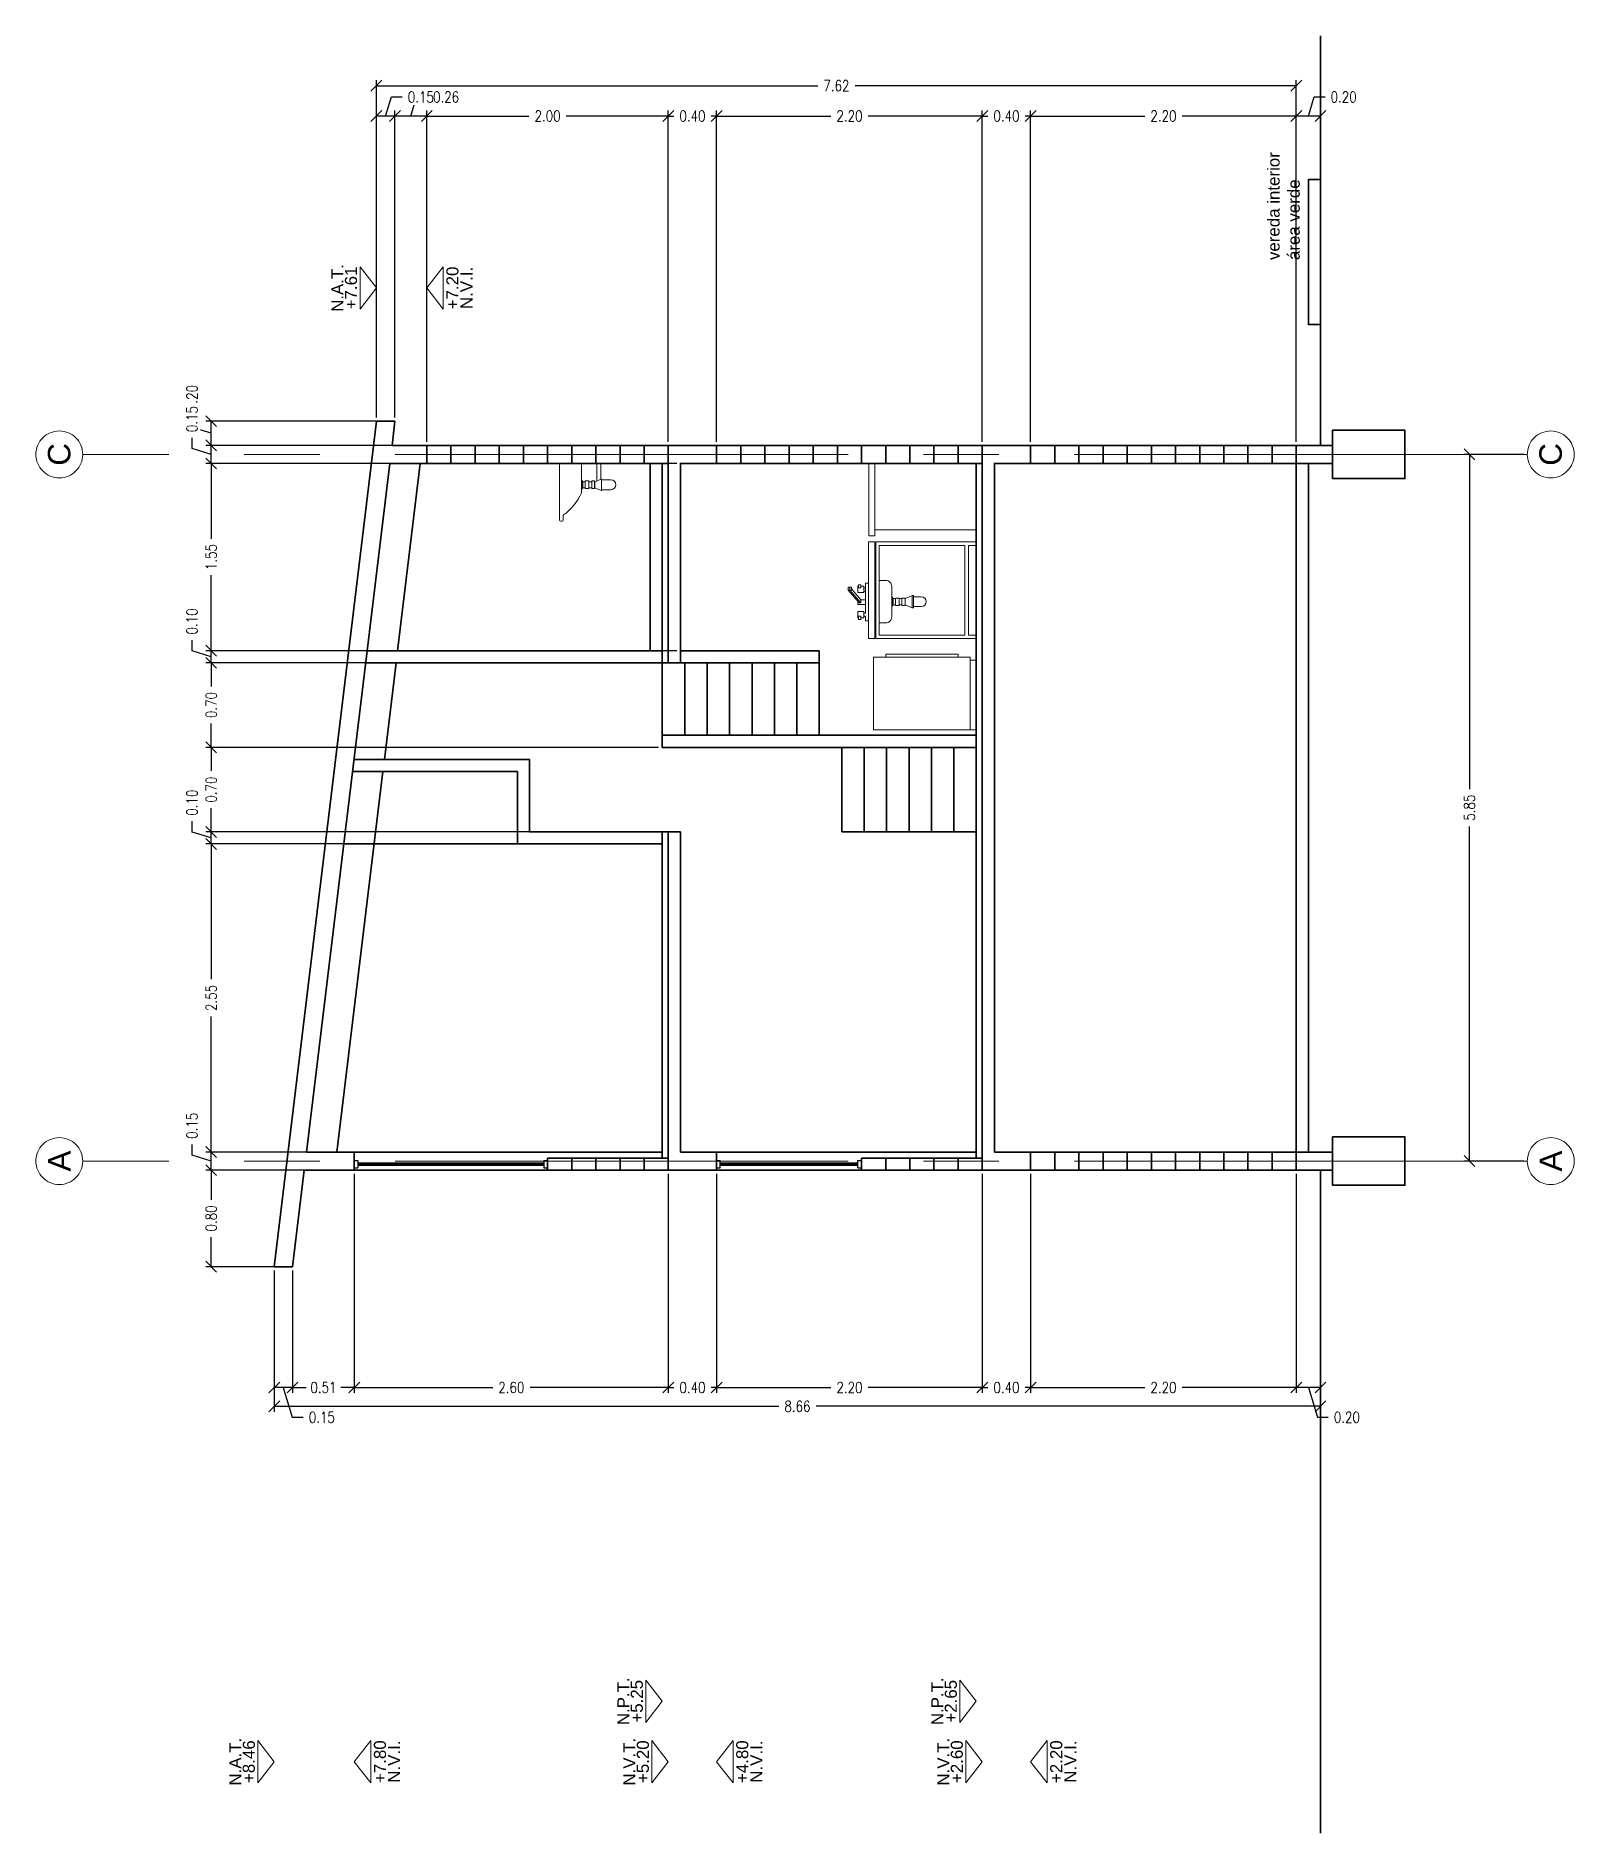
# Model space of a CAD drawing. Header units: metres. Extents: x -255 to -21, y -382 to -241.
# Drawn here: x -81.55 to -68.82, y -305.02 to -290.14 of the extents above; entities that cross this region are included whole.
import ezdxf
from ezdxf.enums import TextEntityAlignment as Align

# ---------------------------------------------------------------- set-up
doc = ezdxf.new("R2010")
doc.units = ezdxf.units.M
doc.header["$LTSCALE"] = 5
doc.header["$MEASUREMENT"] = 0
doc.linetypes.add('CENTER2', pattern=[1.125, 0.75, -0.125, 0.125, -0.125])
doc.layers.get('0').update_dxf_attribs({"color": 30})
for name, color, linetype, lineweight in [('A-ANNO-DIMS', 3, 'Continuous', 18), ('A-ANNO-SYMB', 3, 'Continuous', 18), ('A-ANNO-TEXT', 3, 'Continuous', 18), ('A-ELEV-MBE1', 7, 'Continuous', 35), ('A-FURN', 8, 'Continuous', 18), ('A-GLAZ-FULL', 4, 'Continuous', 25), ('A-SECT-MCUT', 7, 'Continuous', 35), ('A-WALL-FULL-INTR', 7, 'Continuous', 35)]:
    doc.layers.add(name, color=color, linetype=linetype, lineweight=lineweight)
doc.styles.add('E-ARIAL', font='arial.ttf')
doc.styles.add('E-ROMANS', font='romans.shx', dxfattribs={"width": 0.8})
doc.styles.get("Standard").update_dxf_attribs({"font": 'arial.ttf'})
doc.dimstyles.new('E-0050_TICK_18', dxfattribs={"dimscale": 0.001, "dimtxt": 90, "dimasz": 90, "dimexe": 45, "dimexo": 30, "dimgap": 45, "dimtad": 0, "dimzin": 0, "dimdsep": 46, "dimtxsty": 'E-ROMANS', "dimblk": 'OBLIQUE', "dimcen": 45, "dimclrd": 256, "dimclre": 256, "dimclrt": 256, "dimadec": 0, "dimazin": 0, "dimtfac": 1, "dimtmove": 1, "dimatfit": 3, "dimldrblk": 'OPEN90', "dimfxl": 1, "dimtfill": 1, "dimtolj": 1, "dimtzin": 0, "dimarcsym": 0})

msp = doc.modelspace()

# ---------------------------------------------------------------- texts
at = {"layer": 'A-ANNO-TEXT', "char_height": 0.18608, "attachment_point": 5, "rotation": 90}
for s, insert in [('{\\fArial|b0|i0|c0|p34;C}', (-81.361, -293.606)), ('{\\fArial|b0|i0|c0|p34;C}', (-69.011, -293.606)), ('{\\fArial|b0|i0|c0|p34;A}', (-81.361, -299.456)), ('{\\fArial|b0|i0|c0|p34;A}', (-69.011, -299.456))]:
    msp.add_mtext(s, dxfattribs=dict(at, insert=insert))

# ---------------------------------------------------------------- blocks, each defined once
blk = doc.blocks.new('TAG-LEVEL-CO')
for points in [[(0.352, 0.272), (-0.352, 0.272)], [(0.352, 0.272), (0, 0), (-0.352, 0.272)]]:
    blk.add_lwpolyline(points)
at = {"style": 'E-ARIAL'}
for tag, p in [('N.P.T.', (0, 0.486)), ('%%P0,00', (0, 0.262))]:
    blk.add_attdef(tag, text='', height=0.2, dxfattribs=at).set_placement(p, align=Align.BOTTOM_CENTER)
blk = doc.blocks.new('_Oblique')
at = {"color": 0, "linetype": 'ByBlock', "lineweight": -2}
blk.add_line((-0.5, -0.5), (0.5, 0.5), dxfattribs=at)
blk = doc.blocks.new('*D385')
at = {"layer": 'A-ANNO-DIMS', "lineweight": -2, "transparency": 16777216}
for p, q in [((-71.118, -299.561), (-71.118, -301.375)), ((-70.918, -299.561), (-70.918, -301.375)), ((-70.918, -301.33), (-71.118, -301.33)), ((-71.018, -301.33), (-70.943, -301.577)), ((-70.943, -301.577), (-70.853, -301.577))]:
    blk.add_line(p, q, dxfattribs=at)
at = {"layer": 'A-ANNO-DIMS', "lineweight": -2, "transparency": 16777216, "xscale": 0.09, "yscale": 0.09, "zscale": 0.09, "rotation": 180}
blk.add_blockref('_Oblique', (-71.118, -301.33), dxfattribs=at)
at = {"layer": 'A-ANNO-DIMS', "lineweight": -2, "transparency": 16777216, "xscale": 0.09, "yscale": 0.09, "zscale": 0.09}
blk.add_blockref('_Oblique', (-70.918, -301.33), dxfattribs=at)
at = {"layer": 'A-ANNO-DIMS', "transparency": 16777216, "insert": (-70.699, -301.577), "char_height": 0.09, "attachment_point": 5, "style": 'E-ROMANS', "bg_fill": 3, "box_fill_scale": 1.25, "bg_fill_color": 256, "bg_fill_true_color": 13158600, "bg_fill_transparency": 0}
blk.add_mtext('\\A1;0.20', dxfattribs=at)
blk = doc.blocks.new('_Open90')
at = {"color": 0, "linetype": 'ByBlock', "lineweight": -2}
for p, q in [((0, 0), (-1, 0)), ((-0.5, 0.5), (0, 0)), ((0, 0), (-0.5, -0.5))]:
    blk.add_line(p, q, dxfattribs=at)
blk = doc.blocks.new('*D386')
at = {"layer": 'A-ANNO-DIMS', "lineweight": -2, "transparency": 16777216}
for p, q in [((-73.318, -299.561), (-73.318, -301.375)), ((-71.118, -299.561), (-71.118, -301.375)), ((-73.318, -301.33), (-72.372, -301.33)), ((-71.118, -301.33), (-72.063, -301.33))]:
    blk.add_line(p, q, dxfattribs=at)
at = {"layer": 'A-ANNO-DIMS', "lineweight": -2, "transparency": 16777216, "xscale": 0.09, "yscale": 0.09, "zscale": 0.09, "rotation": 180}
blk.add_blockref('_Oblique', (-73.318, -301.33), dxfattribs=at)
at = {"layer": 'A-ANNO-DIMS', "lineweight": -2, "transparency": 16777216, "xscale": 0.09, "yscale": 0.09, "zscale": 0.09}
blk.add_blockref('_Oblique', (-71.118, -301.33), dxfattribs=at)
at = {"layer": 'A-ANNO-DIMS', "transparency": 16777216, "insert": (-72.218, -301.33), "char_height": 0.09, "attachment_point": 5, "style": 'E-ROMANS', "bg_fill": 3, "box_fill_scale": 1.25, "bg_fill_color": 256, "bg_fill_true_color": 13158600, "bg_fill_transparency": 0}
blk.add_mtext('\\A1;2.20', dxfattribs=at)
blk = doc.blocks.new('*D387')
at = {"layer": 'A-ANNO-DIMS', "lineweight": -2, "transparency": 16777216}
for p, q in [((-73.718, -299.561), (-73.718, -301.375)), ((-73.318, -299.561), (-73.318, -301.375)), ((-73.718, -301.33), (-73.672, -301.33)), ((-73.318, -301.33), (-73.363, -301.33))]:
    blk.add_line(p, q, dxfattribs=at)
at = {"layer": 'A-ANNO-DIMS', "lineweight": -2, "transparency": 16777216, "xscale": 0.09, "yscale": 0.09, "zscale": 0.09, "rotation": 180}
blk.add_blockref('_Oblique', (-73.718, -301.33), dxfattribs=at)
at = {"layer": 'A-ANNO-DIMS', "lineweight": -2, "transparency": 16777216, "xscale": 0.09, "yscale": 0.09, "zscale": 0.09}
blk.add_blockref('_Oblique', (-73.318, -301.33), dxfattribs=at)
at = {"layer": 'A-ANNO-DIMS', "transparency": 16777216, "insert": (-73.518, -301.33), "char_height": 0.09, "attachment_point": 5, "style": 'E-ROMANS', "bg_fill": 3, "box_fill_scale": 1.25, "bg_fill_color": 256, "bg_fill_true_color": 13158600, "bg_fill_transparency": 0}
blk.add_mtext('\\A1;0.40', dxfattribs=at)
blk = doc.blocks.new('*D388')
at = {"layer": 'A-ANNO-DIMS', "lineweight": -2, "transparency": 16777216}
for p, q in [((-75.918, -299.561), (-75.918, -301.375)), ((-73.718, -299.561), (-73.718, -301.375)), ((-75.918, -301.33), (-74.972, -301.33)), ((-73.718, -301.33), (-74.663, -301.33))]:
    blk.add_line(p, q, dxfattribs=at)
at = {"layer": 'A-ANNO-DIMS', "lineweight": -2, "transparency": 16777216, "xscale": 0.09, "yscale": 0.09, "zscale": 0.09, "rotation": 180}
blk.add_blockref('_Oblique', (-75.918, -301.33), dxfattribs=at)
at = {"layer": 'A-ANNO-DIMS', "lineweight": -2, "transparency": 16777216, "xscale": 0.09, "yscale": 0.09, "zscale": 0.09}
blk.add_blockref('_Oblique', (-73.718, -301.33), dxfattribs=at)
at = {"layer": 'A-ANNO-DIMS', "transparency": 16777216, "insert": (-74.818, -301.33), "char_height": 0.09, "attachment_point": 5, "style": 'E-ROMANS', "bg_fill": 3, "box_fill_scale": 1.25, "bg_fill_color": 256, "bg_fill_true_color": 13158600, "bg_fill_transparency": 0}
blk.add_mtext('\\A1;2.20', dxfattribs=at)
blk = doc.blocks.new('*D389')
at = {"layer": 'A-ANNO-DIMS', "lineweight": -2, "transparency": 16777216}
for p, q in [((-76.318, -299.561), (-76.318, -301.375)), ((-75.918, -299.561), (-75.918, -301.375)), ((-76.318, -301.33), (-76.272, -301.33)), ((-75.918, -301.33), (-75.963, -301.33))]:
    blk.add_line(p, q, dxfattribs=at)
at = {"layer": 'A-ANNO-DIMS', "lineweight": -2, "transparency": 16777216, "xscale": 0.09, "yscale": 0.09, "zscale": 0.09, "rotation": 180}
blk.add_blockref('_Oblique', (-76.318, -301.33), dxfattribs=at)
at = {"layer": 'A-ANNO-DIMS', "lineweight": -2, "transparency": 16777216, "xscale": 0.09, "yscale": 0.09, "zscale": 0.09}
blk.add_blockref('_Oblique', (-75.918, -301.33), dxfattribs=at)
at = {"layer": 'A-ANNO-DIMS', "transparency": 16777216, "insert": (-76.118, -301.33), "char_height": 0.09, "attachment_point": 5, "style": 'E-ROMANS', "bg_fill": 3, "box_fill_scale": 1.25, "bg_fill_color": 256, "bg_fill_true_color": 13158600, "bg_fill_transparency": 0}
blk.add_mtext('\\A1;0.40', dxfattribs=at)
blk = doc.blocks.new('*D390')
at = {"layer": 'A-ANNO-DIMS', "lineweight": -2, "transparency": 16777216}
for p, q in [((-78.918, -299.561), (-78.918, -301.375)), ((-76.318, -299.561), (-76.318, -301.375)), ((-78.918, -301.33), (-77.772, -301.33)), ((-76.318, -301.33), (-77.463, -301.33))]:
    blk.add_line(p, q, dxfattribs=at)
at = {"layer": 'A-ANNO-DIMS', "lineweight": -2, "transparency": 16777216, "xscale": 0.09, "yscale": 0.09, "zscale": 0.09, "rotation": 180}
blk.add_blockref('_Oblique', (-78.918, -301.33), dxfattribs=at)
at = {"layer": 'A-ANNO-DIMS', "lineweight": -2, "transparency": 16777216, "xscale": 0.09, "yscale": 0.09, "zscale": 0.09}
blk.add_blockref('_Oblique', (-76.318, -301.33), dxfattribs=at)
at = {"layer": 'A-ANNO-DIMS', "transparency": 16777216, "insert": (-77.618, -301.33), "char_height": 0.09, "attachment_point": 5, "style": 'E-ROMANS', "bg_fill": 3, "box_fill_scale": 1.25, "bg_fill_color": 256, "bg_fill_true_color": 13158600, "bg_fill_transparency": 0}
blk.add_mtext('\\A1;2.60', dxfattribs=at)
blk = doc.blocks.new('*D391')
at = {"layer": 'A-ANNO-DIMS', "lineweight": -2, "transparency": 16777216}
for p, q in [((-78.918, -299.561), (-78.918, -301.375)), ((-79.43, -300.361), (-79.43, -301.375)), ((-79.43, -301.33), (-79.318, -301.33)), ((-78.918, -301.33), (-79.029, -301.33))]:
    blk.add_line(p, q, dxfattribs=at)
at = {"layer": 'A-ANNO-DIMS', "lineweight": -2, "transparency": 16777216, "xscale": 0.09, "yscale": 0.09, "zscale": 0.09, "rotation": 180}
blk.add_blockref('_Oblique', (-79.43, -301.33), dxfattribs=at)
at = {"layer": 'A-ANNO-DIMS', "lineweight": -2, "transparency": 16777216, "xscale": 0.09, "yscale": 0.09, "zscale": 0.09}
blk.add_blockref('_Oblique', (-78.918, -301.33), dxfattribs=at)
at = {"layer": 'A-ANNO-DIMS', "transparency": 16777216, "insert": (-79.174, -301.33), "char_height": 0.09, "attachment_point": 5, "style": 'E-ROMANS', "bg_fill": 3, "box_fill_scale": 1.25, "bg_fill_color": 256, "bg_fill_true_color": 13158600, "bg_fill_transparency": 0}
blk.add_mtext('\\A1;0.51', dxfattribs=at)
blk = doc.blocks.new('*D392')
at = {"layer": 'A-ANNO-DIMS', "lineweight": -2, "transparency": 16777216}
for p, q in [((-79.581, -300.361), (-79.581, -301.375)), ((-79.43, -300.361), (-79.43, -301.375)), ((-79.43, -301.33), (-79.581, -301.33)), ((-79.506, -301.33), (-79.432, -301.577)), ((-79.432, -301.577), (-79.342, -301.577))]:
    blk.add_line(p, q, dxfattribs=at)
at = {"layer": 'A-ANNO-DIMS', "lineweight": -2, "transparency": 16777216, "xscale": 0.09, "yscale": 0.09, "zscale": 0.09, "rotation": 180}
blk.add_blockref('_Oblique', (-79.581, -301.33), dxfattribs=at)
at = {"layer": 'A-ANNO-DIMS', "lineweight": -2, "transparency": 16777216, "xscale": 0.09, "yscale": 0.09, "zscale": 0.09}
blk.add_blockref('_Oblique', (-79.43, -301.33), dxfattribs=at)
at = {"layer": 'A-ANNO-DIMS', "transparency": 16777216, "insert": (-79.187, -301.577), "char_height": 0.09, "attachment_point": 5, "style": 'E-ROMANS', "bg_fill": 3, "box_fill_scale": 1.25, "bg_fill_color": 256, "bg_fill_true_color": 13158600, "bg_fill_transparency": 0}
blk.add_mtext('\\A1;0.15', dxfattribs=at)
blk = doc.blocks.new('*D393')
at = {"layer": 'A-ANNO-DIMS', "lineweight": -2, "transparency": 16777216}
for p, q in [((-79.581, -300.361), (-79.581, -301.531)), ((-70.918, -300.361), (-70.918, -301.531)), ((-79.581, -301.486), (-75.404, -301.486)), ((-70.918, -301.486), (-75.095, -301.486))]:
    blk.add_line(p, q, dxfattribs=at)
at = {"layer": 'A-ANNO-DIMS', "lineweight": -2, "transparency": 16777216, "xscale": 0.09, "yscale": 0.09, "zscale": 0.09, "rotation": 180}
blk.add_blockref('_Oblique', (-79.581, -301.486), dxfattribs=at)
at = {"layer": 'A-ANNO-DIMS', "lineweight": -2, "transparency": 16777216, "xscale": 0.09, "yscale": 0.09, "zscale": 0.09}
blk.add_blockref('_Oblique', (-70.918, -301.486), dxfattribs=at)
at = {"layer": 'A-ANNO-DIMS', "transparency": 16777216, "insert": (-75.249, -301.486), "char_height": 0.09, "attachment_point": 5, "style": 'E-ROMANS', "bg_fill": 3, "box_fill_scale": 1.25, "bg_fill_color": 256, "bg_fill_true_color": 13158600, "bg_fill_transparency": 0}
blk.add_mtext('\\A1;8.66', dxfattribs=at)
blk = doc.blocks.new('*D394')
at = {"layer": 'A-ANNO-DIMS', "lineweight": -2, "transparency": 16777216}
for p, q in [((-79.363, -299.531), (-80.149, -299.531)), ((-80.104, -299.531), (-80.104, -299.776)), ((-80.104, -300.331), (-80.104, -300.085)), ((-79.46, -300.331), (-80.149, -300.331))]:
    blk.add_line(p, q, dxfattribs=at)
at = {"layer": 'A-ANNO-DIMS', "lineweight": -2, "transparency": 16777216, "xscale": 0.09, "yscale": 0.09, "zscale": 0.09}
for p, rotation in [((-80.104, -299.531), 90), ((-80.104, -300.331), 270)]:
    blk.add_blockref('_Oblique', p, dxfattribs=dict(at, rotation=rotation))
at = {"layer": 'A-ANNO-DIMS', "transparency": 16777216, "insert": (-80.104, -299.931), "char_height": 0.09, "attachment_point": 5, "rotation": 90, "style": 'E-ROMANS', "bg_fill": 3, "box_fill_scale": 1.25, "bg_fill_color": 256, "bg_fill_true_color": 13158600, "bg_fill_transparency": 0}
blk.add_mtext('\\A1;0.80', dxfattribs=at)
blk = doc.blocks.new('*D395')
at = {"layer": 'A-ANNO-DIMS', "lineweight": -2, "transparency": 16777216}
for p, q in [((-80.262, -293.383), (-80.262, -293.293)), ((-78.612, -293.331), (-80.149, -293.331)), ((-80.104, -293.531), (-80.104, -293.331)), ((-80.104, -293.431), (-80.262, -293.383)), ((-78.348, -293.531), (-80.149, -293.531))]:
    blk.add_line(p, q, dxfattribs=at)
at = {"layer": 'A-ANNO-DIMS', "lineweight": -2, "transparency": 16777216, "xscale": 0.09, "yscale": 0.09, "zscale": 0.09, "rotation": 270}
blk.add_blockref('_Oblique', (-80.104, -293.531), dxfattribs=at)
at = {"layer": 'A-ANNO-DIMS', "transparency": 16777216, "insert": (-80.262, -293.139), "char_height": 0.09, "attachment_point": 5, "rotation": 90, "style": 'E-ROMANS', "bg_fill": 3, "box_fill_scale": 1.25, "bg_fill_color": 256, "bg_fill_true_color": 13158600, "bg_fill_transparency": 0}
blk.add_mtext('\\A1;0.20', dxfattribs=at)
at = {"layer": 'A-ANNO-DIMS', "lineweight": -2, "transparency": 16777216, "xscale": 0.09, "yscale": 0.09, "zscale": 0.09, "rotation": 90}
blk.add_blockref('_Oblique', (-80.104, -293.331), dxfattribs=at)
blk = doc.blocks.new('*D396')
at = {"layer": 'A-ANNO-DIMS', "lineweight": -2, "transparency": 16777216}
for p, q in [((-71.018, -290.805), (-70.97, -290.647)), ((-70.97, -290.647), (-70.88, -290.647)), ((-71.118, -293.501), (-71.118, -290.76)), ((-70.918, -290.805), (-71.118, -290.805)), ((-70.918, -293.501), (-70.918, -290.76))]:
    blk.add_line(p, q, dxfattribs=at)
at = {"layer": 'A-ANNO-DIMS', "lineweight": -2, "transparency": 16777216, "xscale": 0.09, "yscale": 0.09, "zscale": 0.09, "rotation": 180}
blk.add_blockref('_Oblique', (-71.118, -290.805), dxfattribs=at)
at = {"layer": 'A-ANNO-DIMS', "transparency": 16777216, "insert": (-70.726, -290.647), "char_height": 0.09, "attachment_point": 5, "style": 'E-ROMANS', "bg_fill": 3, "box_fill_scale": 1.25, "bg_fill_color": 256, "bg_fill_true_color": 13158600, "bg_fill_transparency": 0}
blk.add_mtext('\\A1;0.20', dxfattribs=at)
at = {"layer": 'A-ANNO-DIMS', "lineweight": -2, "transparency": 16777216, "xscale": 0.09, "yscale": 0.09, "zscale": 0.09}
blk.add_blockref('_Oblique', (-70.918, -290.805), dxfattribs=at)
blk = doc.blocks.new('*D397')
at = {"layer": 'A-ANNO-DIMS', "lineweight": -2, "transparency": 16777216}
for p, q in [((-78.735, -293.301), (-78.735, -290.509)), ((-71.118, -293.501), (-71.118, -290.509)), ((-78.735, -290.554), (-75.081, -290.554)), ((-71.118, -290.554), (-74.772, -290.554))]:
    blk.add_line(p, q, dxfattribs=at)
at = {"layer": 'A-ANNO-DIMS', "lineweight": -2, "transparency": 16777216, "xscale": 0.09, "yscale": 0.09, "zscale": 0.09, "rotation": 180}
blk.add_blockref('_Oblique', (-78.735, -290.554), dxfattribs=at)
at = {"layer": 'A-ANNO-DIMS', "lineweight": -2, "transparency": 16777216, "xscale": 0.09, "yscale": 0.09, "zscale": 0.09}
blk.add_blockref('_Oblique', (-71.118, -290.554), dxfattribs=at)
at = {"layer": 'A-ANNO-DIMS', "transparency": 16777216, "insert": (-74.926, -290.554), "char_height": 0.09, "attachment_point": 5, "style": 'E-ROMANS', "bg_fill": 3, "box_fill_scale": 1.25, "bg_fill_color": 256, "bg_fill_true_color": 13158600, "bg_fill_transparency": 0}
blk.add_mtext('\\A1;7.62', dxfattribs=at)
blk = doc.blocks.new('*D657')
at = {"layer": 'A-ANNO-DIMS', "lineweight": -2, "transparency": 16777216}
for p, q in [((-73.318, -293.501), (-73.318, -290.76)), ((-73.318, -290.805), (-72.372, -290.805)), ((-71.118, -290.805), (-72.063, -290.805)), ((-71.118, -293.501), (-71.118, -290.76))]:
    blk.add_line(p, q, dxfattribs=at)
at = {"layer": 'A-ANNO-DIMS', "lineweight": -2, "transparency": 16777216, "xscale": 0.09, "yscale": 0.09, "zscale": 0.09, "rotation": 180}
blk.add_blockref('_Oblique', (-73.318, -290.805), dxfattribs=at)
at = {"layer": 'A-ANNO-DIMS', "lineweight": -2, "transparency": 16777216, "xscale": 0.09, "yscale": 0.09, "zscale": 0.09}
blk.add_blockref('_Oblique', (-71.118, -290.805), dxfattribs=at)
at = {"layer": 'A-ANNO-DIMS', "transparency": 16777216, "insert": (-72.218, -290.805), "char_height": 0.09, "attachment_point": 5, "style": 'E-ROMANS', "bg_fill": 3, "box_fill_scale": 1.25, "bg_fill_color": 256, "bg_fill_true_color": 13158600, "bg_fill_transparency": 0}
blk.add_mtext('\\A1;2.20', dxfattribs=at)
blk = doc.blocks.new('*D658')
at = {"layer": 'A-ANNO-DIMS', "lineweight": -2, "transparency": 16777216}
for p, q in [((-73.718, -293.501), (-73.718, -290.76)), ((-73.718, -290.805), (-73.672, -290.805)), ((-73.318, -290.805), (-73.363, -290.805)), ((-73.318, -293.501), (-73.318, -290.76))]:
    blk.add_line(p, q, dxfattribs=at)
at = {"layer": 'A-ANNO-DIMS', "lineweight": -2, "transparency": 16777216, "xscale": 0.09, "yscale": 0.09, "zscale": 0.09, "rotation": 180}
blk.add_blockref('_Oblique', (-73.718, -290.805), dxfattribs=at)
at = {"layer": 'A-ANNO-DIMS', "lineweight": -2, "transparency": 16777216, "xscale": 0.09, "yscale": 0.09, "zscale": 0.09}
blk.add_blockref('_Oblique', (-73.318, -290.805), dxfattribs=at)
at = {"layer": 'A-ANNO-DIMS', "transparency": 16777216, "insert": (-73.518, -290.805), "char_height": 0.09, "attachment_point": 5, "style": 'E-ROMANS', "bg_fill": 3, "box_fill_scale": 1.25, "bg_fill_color": 256, "bg_fill_true_color": 13158600, "bg_fill_transparency": 0}
blk.add_mtext('\\A1;0.40', dxfattribs=at)
blk = doc.blocks.new('*D659')
at = {"layer": 'A-ANNO-DIMS', "lineweight": -2, "transparency": 16777216}
for p, q in [((-75.918, -293.501), (-75.918, -290.76)), ((-75.918, -290.805), (-74.972, -290.805)), ((-73.718, -290.805), (-74.663, -290.805)), ((-73.718, -293.501), (-73.718, -290.76))]:
    blk.add_line(p, q, dxfattribs=at)
at = {"layer": 'A-ANNO-DIMS', "lineweight": -2, "transparency": 16777216, "xscale": 0.09, "yscale": 0.09, "zscale": 0.09, "rotation": 180}
blk.add_blockref('_Oblique', (-75.918, -290.805), dxfattribs=at)
at = {"layer": 'A-ANNO-DIMS', "lineweight": -2, "transparency": 16777216, "xscale": 0.09, "yscale": 0.09, "zscale": 0.09}
blk.add_blockref('_Oblique', (-73.718, -290.805), dxfattribs=at)
at = {"layer": 'A-ANNO-DIMS', "transparency": 16777216, "insert": (-74.818, -290.805), "char_height": 0.09, "attachment_point": 5, "style": 'E-ROMANS', "bg_fill": 3, "box_fill_scale": 1.25, "bg_fill_color": 256, "bg_fill_true_color": 13158600, "bg_fill_transparency": 0}
blk.add_mtext('\\A1;2.20', dxfattribs=at)
blk = doc.blocks.new('*D660')
at = {"layer": 'A-ANNO-DIMS', "lineweight": -2, "transparency": 16777216}
for p, q in [((-76.318, -293.501), (-76.318, -290.76)), ((-76.318, -290.805), (-76.272, -290.805)), ((-75.918, -290.805), (-75.963, -290.805)), ((-75.918, -293.501), (-75.918, -290.76))]:
    blk.add_line(p, q, dxfattribs=at)
at = {"layer": 'A-ANNO-DIMS', "lineweight": -2, "transparency": 16777216, "xscale": 0.09, "yscale": 0.09, "zscale": 0.09, "rotation": 180}
blk.add_blockref('_Oblique', (-76.318, -290.805), dxfattribs=at)
at = {"layer": 'A-ANNO-DIMS', "lineweight": -2, "transparency": 16777216, "xscale": 0.09, "yscale": 0.09, "zscale": 0.09}
blk.add_blockref('_Oblique', (-75.918, -290.805), dxfattribs=at)
at = {"layer": 'A-ANNO-DIMS', "transparency": 16777216, "insert": (-76.118, -290.805), "char_height": 0.09, "attachment_point": 5, "style": 'E-ROMANS', "bg_fill": 3, "box_fill_scale": 1.25, "bg_fill_color": 256, "bg_fill_true_color": 13158600, "bg_fill_transparency": 0}
blk.add_mtext('\\A1;0.40', dxfattribs=at)
blk = doc.blocks.new('*D661')
at = {"layer": 'A-ANNO-DIMS', "lineweight": -2, "transparency": 16777216}
for p, q in [((-78.318, -293.501), (-78.318, -290.76)), ((-78.318, -290.805), (-77.472, -290.805)), ((-76.318, -290.805), (-77.163, -290.805)), ((-76.318, -293.501), (-76.318, -290.76))]:
    blk.add_line(p, q, dxfattribs=at)
at = {"layer": 'A-ANNO-DIMS', "lineweight": -2, "transparency": 16777216, "xscale": 0.09, "yscale": 0.09, "zscale": 0.09, "rotation": 180}
blk.add_blockref('_Oblique', (-78.318, -290.805), dxfattribs=at)
at = {"layer": 'A-ANNO-DIMS', "lineweight": -2, "transparency": 16777216, "xscale": 0.09, "yscale": 0.09, "zscale": 0.09}
blk.add_blockref('_Oblique', (-76.318, -290.805), dxfattribs=at)
at = {"layer": 'A-ANNO-DIMS', "transparency": 16777216, "insert": (-77.318, -290.805), "char_height": 0.09, "attachment_point": 5, "style": 'E-ROMANS', "bg_fill": 3, "box_fill_scale": 1.25, "bg_fill_color": 256, "bg_fill_true_color": 13158600, "bg_fill_transparency": 0}
blk.add_mtext('\\A1;2.00', dxfattribs=at)
blk = doc.blocks.new('*D662')
at = {"layer": 'A-ANNO-DIMS', "lineweight": -2, "transparency": 16777216}
for p, q in [((-78.45, -290.805), (-78.402, -290.647)), ((-78.402, -290.647), (-78.312, -290.647)), ((-78.582, -293.301), (-78.582, -290.76)), ((-78.318, -290.805), (-78.582, -290.805)), ((-78.318, -293.501), (-78.318, -290.76))]:
    blk.add_line(p, q, dxfattribs=at)
at = {"layer": 'A-ANNO-DIMS', "lineweight": -2, "transparency": 16777216, "xscale": 0.09, "yscale": 0.09, "zscale": 0.09, "rotation": 180}
blk.add_blockref('_Oblique', (-78.582, -290.805), dxfattribs=at)
at = {"layer": 'A-ANNO-DIMS', "transparency": 16777216, "insert": (-78.158, -290.647), "char_height": 0.09, "attachment_point": 5, "style": 'E-ROMANS', "bg_fill": 3, "box_fill_scale": 1.25, "bg_fill_color": 256, "bg_fill_true_color": 13158600, "bg_fill_transparency": 0}
blk.add_mtext('\\A1;0.26', dxfattribs=at)
at = {"layer": 'A-ANNO-DIMS', "lineweight": -2, "transparency": 16777216, "xscale": 0.09, "yscale": 0.09, "zscale": 0.09}
blk.add_blockref('_Oblique', (-78.318, -290.805), dxfattribs=at)
blk = doc.blocks.new('*D398')
at = {"layer": 'A-ANNO-DIMS', "lineweight": -2, "transparency": 16777216}
for p, q in [((-78.659, -290.805), (-78.611, -290.647)), ((-78.611, -290.647), (-78.521, -290.647)), ((-78.735, -293.301), (-78.735, -290.76)), ((-78.582, -290.805), (-78.735, -290.805)), ((-78.582, -293.301), (-78.582, -290.76))]:
    blk.add_line(p, q, dxfattribs=at)
at = {"layer": 'A-ANNO-DIMS', "lineweight": -2, "transparency": 16777216, "xscale": 0.09, "yscale": 0.09, "zscale": 0.09, "rotation": 180}
blk.add_blockref('_Oblique', (-78.735, -290.805), dxfattribs=at)
at = {"layer": 'A-ANNO-DIMS', "transparency": 16777216, "insert": (-78.367, -290.647), "char_height": 0.09, "attachment_point": 5, "style": 'E-ROMANS', "bg_fill": 3, "box_fill_scale": 1.25, "bg_fill_color": 256, "bg_fill_true_color": 13158600, "bg_fill_transparency": 0}
blk.add_mtext('\\A1;0.15', dxfattribs=at)
at = {"layer": 'A-ANNO-DIMS', "lineweight": -2, "transparency": 16777216, "xscale": 0.09, "yscale": 0.09, "zscale": 0.09}
blk.add_blockref('_Oblique', (-78.582, -290.805), dxfattribs=at)
blk = doc.blocks.new('*D399')
at = {"layer": 'A-ANNO-DIMS', "lineweight": -2, "transparency": 16777216}
for p, q in [((-69.235, -293.606), (-69.729, -293.606)), ((-69.684, -293.606), (-69.684, -296.376)), ((-69.684, -299.456), (-69.684, -296.685)), ((-69.235, -299.456), (-69.729, -299.456))]:
    blk.add_line(p, q, dxfattribs=at)
at = {"layer": 'A-ANNO-DIMS', "lineweight": -2, "transparency": 16777216, "xscale": 0.09, "yscale": 0.09, "zscale": 0.09}
for p, rotation in [((-69.684, -293.606), 90), ((-69.684, -299.456), 270)]:
    blk.add_blockref('_Oblique', p, dxfattribs=dict(at, rotation=rotation))
at = {"layer": 'A-ANNO-DIMS', "transparency": 16777216, "insert": (-69.684, -296.531), "char_height": 0.09, "attachment_point": 5, "rotation": 90, "style": 'E-ROMANS', "bg_fill": 3, "box_fill_scale": 1.25, "bg_fill_color": 256, "bg_fill_true_color": 13158600, "bg_fill_transparency": 0}
blk.add_mtext('\\A1;5.85', dxfattribs=at)
blk = doc.blocks.new('LAVADORA-ELEV-LAT')
for p, q in [((0, 0.05), (0, 0.85)), ((0, 0.85), (0.6, 0.85)), ((0.6, 0.85), (0.6, 0.05)), ((0.6, 0.75), (0.625, 0.75)), ((0.625, 0.75), (0.625, 0.15)), ((0.625, 0.15), (0.6, 0.15)), ((0, 0.05), (0, 0)), ((0.6, 0.05), (0, 0.05)), ((0, 0), (0.575, 0)), ((0.575, 0.05), (0.575, 0))]:
    blk.add_line(p, q)
blk = doc.blocks.new('LAVAPLATO-ELEV-FR')
for p, q in [((-0.841, 0.8), (-0.891, 0.8)), ((-0.891, 0.8), (-0.891, 0)), ((-0.841, 0.8), (-0.841, 0)), ((-0.833, 0.8), (-0.833, 0.499)), ((-0.064, 0.8), (-0.833, 0.8)), ((-0.803, 0.77), (-0.803, 0.499)), ((-0.094, 0.77), (-0.803, 0.77)), ((-0.094, 0.77), (-0.094, 0.03)), ((-0.064, 0.8), (0, 0.8)), ((-0.064, 0.77), (0, 0.77)), ((-0.064, 0.77), (-0.064, 0.03)), ((-0.833, 0), (-0.833, 0.499)), ((-0.803, 0.03), (-0.803, 0.499)), ((-1.06, 0.427), (-1.047, 0.427)), ((-1.06, 0.401), (-1.06, 0.427)), ((-1.047, 0.401), (-1.06, 0.401)), ((-0.969, 0.296), (-1.06, 0.401)), ((-1.047, 0.427), (-1.034, 0.427)), ((-1.047, 0.427), (-1.047, 0.401)), ((-1.034, 0.401), (-1.047, 0.401)), ((-1.047, 0.401), (-0.956, 0.296)), ((-1.034, 0.427), (-1.034, 0.401)), ((-1.034, 0.412), (-0.956, 0.322)), ((-0.982, 0.283), (-0.982, 0.311)), ((-0.956, 0.322), (-0.917, 0.322)), ((-0.956, 0.322), (-0.956, 0.296)), ((-0.917, 0.42), (-0.93, 0.42)), ((-0.93, 0.394), (-0.917, 0.394)), ((-0.668, 0.331), (-0.688, 0.331)), ((-0.615, 0.331), (-0.638, 0.331)), ((-0.589, 0.331), (-0.59, 0.331)), ((-0.589, 0.331), (-0.589, 0.281)), ((-0.52, 0.347), (-0.455, 0.347)), ((-0.917, 0.283), (-0.982, 0.283)), ((-0.956, 0.296), (-0.969, 0.296)), ((-0.93, 0.212), (-0.917, 0.212)), ((-0.917, 0.185), (-0.93, 0.185)), ((-0.668, 0.281), (-0.688, 0.281)), ((-0.615, 0.281), (-0.638, 0.281)), ((-0.589, 0.281), (-0.59, 0.281)), ((-0.52, 0.265), (-0.455, 0.265)), ((-0.094, 0.03), (-0.803, 0.03)), ((-0.064, 0.03), (0, 0.03)), ((-0.064, 0), (0, 0)), ((-0.841, 0), (-0.891, 0)), ((-0.064, 0), (-0.833, 0))]:
    blk.add_line(p, q)
for points in [[(0, 0.8), (0, 0.77)], [(-0.917, 0.212), (-0.917, 0.459), (-0.891, 0.459), (-0.891, 0.146), (-0.917, 0.146), (-0.917, 0.185)], [(-0.833, 0.481), (-0.841, 0.481)], [(-0.976, 0.433), (-0.982, 0.433), (-0.982, 0.381), (-0.93, 0.381), (-0.93, 0.433), (-0.956, 0.433)], [(-0.695, 0.338), (-0.688, 0.335), (-0.688, 0.306)], [(-0.695, 0.274), (-0.688, 0.277), (-0.688, 0.306)], [(-0.589, 0.331), (-0.537, 0.353), (-0.532, 0.353), (-0.532, 0.353)], [(-0.976, 0.172), (-0.982, 0.172), (-0.982, 0.225), (-0.93, 0.225), (-0.93, 0.172), (-0.956, 0.172)], [(-0.589, 0.281), (-0.537, 0.258), (-0.532, 0.258), (-0.532, 0.258)], [(-0.841, 0.13), (-0.833, 0.13)], [(0, 0), (0, 0.03)]]:
    blk.add_lwpolyline(points)
for points in [[(-0.956, 0.446), (-0.976, 0.446), (-0.976, 0.42), (-0.956, 0.42)], [(-0.7, 0.343), (-0.7, 0.268), (-0.695, 0.268), (-0.695, 0.343)], [(-0.668, 0.336), (-0.668, 0.275), (-0.638, 0.275), (-0.638, 0.336)], [(-0.615, 0.336), (-0.615, 0.275), (-0.59, 0.275), (-0.59, 0.336)], [(-0.532, 0.357), (-0.532, 0.255), (-0.52, 0.255), (-0.52, 0.357)], [(-0.956, 0.159), (-0.976, 0.159), (-0.976, 0.185), (-0.956, 0.185)]]:
    blk.add_lwpolyline(points, close=True)
blk.add_lwpolyline([(-0.803, 0.13), (-0.75, 0.13, 0.414214), (-0.7, 0.18), (-0.7, 0.431, 0.414214), (-0.75, 0.481), (-0.803, 0.481)], format="xyb")
blk.add_arc((-0.455, 0.306), 0.0409, 270, 90)
blk = doc.blocks.new('LO-ELEV-LAT')
for p, q in [((0, 0), (0.469, 0)), ((0.469, -0.03), (0.432, -0.03)), ((0.479, -0.01), (0.479, -0.02)), ((0.151, -0.212), (0.151, -0.193)), ((0.151, -0.266), (0.151, -0.243)), ((0.151, -0.292), (0.151, -0.29)), ((0.201, -0.292), (0.151, -0.292)), ((0.201, -0.212), (0.201, -0.193)), ((0.201, -0.266), (0.201, -0.243)), ((0.201, -0.292), (0.201, -0.29)), ((0.144, -0.307), (0, -0.307)), ((0.129, -0.342), (0, -0.342)), ((0.135, -0.348), (0.135, -0.425)), ((0.217, -0.348), (0.217, -0.425))]:
    blk.add_line(p, q)
blk.add_lwpolyline([(0, 0), (0, -0.17, 0.414214), (0.01, -0.18), (0.245, -0.18)], format="xyb")
for points in [[(0.151, -0.292), (0.129, -0.343), (0.129, -0.348), (0.129, -0.348)], [(0.144, -0.186), (0.147, -0.193), (0.176, -0.193)], [(0.208, -0.186), (0.205, -0.193), (0.176, -0.193)], [(0.201, -0.292), (0.223, -0.343), (0.223, -0.348), (0.223, -0.348)], [(0.129, -0.348), (0.223, -0.348)]]:
    blk.add_lwpolyline(points)
for points in [[(0.213, -0.18), (0.139, -0.18), (0.139, -0.186), (0.213, -0.186)], [(0.207, -0.212), (0.145, -0.212), (0.145, -0.243), (0.207, -0.243)], [(0.207, -0.266), (0.145, -0.266), (0.145, -0.29), (0.207, -0.29)]]:
    blk.add_lwpolyline(points, close=True)
for centre, radius, start, end in [((0.469, -0.01), 0.01, 360, 90), ((0.058, 0.234), 0.454, 294.2194, 324.052), ((0.432, -0.04), 0.01, 90, 131.1235), ((0.469, -0.02), 0.01, 270, 0), ((0.176, -0.425), 0.0409, 180, 360)]:
    blk.add_arc(centre, radius, start, end)
blk = doc.blocks.new('*D562')
at = {"layer": 'A-ANNO-DIMS', "lineweight": -2, "transparency": 16777216}
for p, q in [((-80.262, -299.408), (-80.262, -299.318)), ((-80.104, -299.456), (-80.262, -299.408)), ((-78.948, -299.381), (-80.149, -299.381)), ((-80.104, -299.531), (-80.104, -299.381)), ((-78.948, -299.531), (-80.149, -299.531))]:
    blk.add_line(p, q, dxfattribs=at)
at = {"layer": 'A-ANNO-DIMS', "lineweight": -2, "transparency": 16777216, "xscale": 0.09, "yscale": 0.09, "zscale": 0.09, "rotation": 270}
blk.add_blockref('_Oblique', (-80.104, -299.531), dxfattribs=at)
at = {"layer": 'A-ANNO-DIMS', "transparency": 16777216, "insert": (-80.262, -299.164), "char_height": 0.09, "attachment_point": 5, "rotation": 90, "style": 'E-ROMANS', "bg_fill": 3, "box_fill_scale": 1.25, "bg_fill_color": 256, "bg_fill_true_color": 13158600, "bg_fill_transparency": 0}
blk.add_mtext('\\A1;0.15', dxfattribs=at)
at = {"layer": 'A-ANNO-DIMS', "lineweight": -2, "transparency": 16777216, "xscale": 0.09, "yscale": 0.09, "zscale": 0.09, "rotation": 90}
blk.add_blockref('_Oblique', (-80.104, -299.381), dxfattribs=at)
blk = doc.blocks.new('*D563')
at = {"layer": 'A-ANNO-DIMS', "lineweight": -2, "transparency": 16777216}
for p, q in [((-77.598, -296.831), (-80.149, -296.831)), ((-80.104, -296.831), (-80.104, -297.951)), ((-80.104, -299.381), (-80.104, -298.26)), ((-78.948, -299.381), (-80.149, -299.381))]:
    blk.add_line(p, q, dxfattribs=at)
at = {"layer": 'A-ANNO-DIMS', "lineweight": -2, "transparency": 16777216, "xscale": 0.09, "yscale": 0.09, "zscale": 0.09}
for p, rotation in [((-80.104, -296.831), 90), ((-80.104, -299.381), 270)]:
    blk.add_blockref('_Oblique', p, dxfattribs=dict(at, rotation=rotation))
at = {"layer": 'A-ANNO-DIMS', "transparency": 16777216, "insert": (-80.104, -298.106), "char_height": 0.09, "attachment_point": 5, "rotation": 90, "style": 'E-ROMANS', "bg_fill": 3, "box_fill_scale": 1.25, "bg_fill_color": 256, "bg_fill_true_color": 13158600, "bg_fill_transparency": 0}
blk.add_mtext('\\A1;2.55', dxfattribs=at)
blk = doc.blocks.new('*D564')
at = {"layer": 'A-ANNO-DIMS', "lineweight": -2, "transparency": 16777216}
for p, q in [((-80.262, -296.733), (-80.262, -296.643)), ((-80.104, -296.781), (-80.262, -296.733)), ((-76.398, -296.731), (-80.149, -296.731)), ((-80.104, -296.831), (-80.104, -296.731)), ((-77.598, -296.831), (-80.149, -296.831))]:
    blk.add_line(p, q, dxfattribs=at)
at = {"layer": 'A-ANNO-DIMS', "lineweight": -2, "transparency": 16777216, "xscale": 0.09, "yscale": 0.09, "zscale": 0.09, "rotation": 270}
blk.add_blockref('_Oblique', (-80.104, -296.831), dxfattribs=at)
at = {"layer": 'A-ANNO-DIMS', "transparency": 16777216, "insert": (-80.262, -296.489), "char_height": 0.09, "attachment_point": 5, "rotation": 90, "style": 'E-ROMANS', "bg_fill": 3, "box_fill_scale": 1.25, "bg_fill_color": 256, "bg_fill_true_color": 13158600, "bg_fill_transparency": 0}
blk.add_mtext('\\A1;0.10', dxfattribs=at)
at = {"layer": 'A-ANNO-DIMS', "lineweight": -2, "transparency": 16777216, "xscale": 0.09, "yscale": 0.09, "zscale": 0.09, "rotation": 90}
blk.add_blockref('_Oblique', (-80.104, -296.731), dxfattribs=at)
blk = doc.blocks.new('*D565')
at = {"layer": 'A-ANNO-DIMS', "lineweight": -2, "transparency": 16777216}
for p, q in [((-76.398, -296.031), (-80.149, -296.031)), ((-80.104, -296.031), (-80.104, -296.226)), ((-80.104, -296.731), (-80.104, -296.535)), ((-76.398, -296.731), (-80.149, -296.731))]:
    blk.add_line(p, q, dxfattribs=at)
at = {"layer": 'A-ANNO-DIMS', "lineweight": -2, "transparency": 16777216, "xscale": 0.09, "yscale": 0.09, "zscale": 0.09}
for p, rotation in [((-80.104, -296.031), 90), ((-80.104, -296.731), 270)]:
    blk.add_blockref('_Oblique', p, dxfattribs=dict(at, rotation=rotation))
at = {"layer": 'A-ANNO-DIMS', "transparency": 16777216, "insert": (-80.104, -296.381), "char_height": 0.09, "attachment_point": 5, "rotation": 90, "style": 'E-ROMANS', "bg_fill": 3, "box_fill_scale": 1.25, "bg_fill_color": 256, "bg_fill_true_color": 13158600, "bg_fill_transparency": 0}
blk.add_mtext('\\A1;0.70', dxfattribs=at)
blk = doc.blocks.new('*D566')
at = {"layer": 'A-ANNO-DIMS', "lineweight": -2, "transparency": 16777216}
for p, q in [((-76.398, -295.331), (-80.149, -295.331)), ((-80.104, -295.331), (-80.104, -295.526)), ((-80.104, -296.031), (-80.104, -295.835)), ((-76.398, -296.031), (-80.149, -296.031))]:
    blk.add_line(p, q, dxfattribs=at)
at = {"layer": 'A-ANNO-DIMS', "lineweight": -2, "transparency": 16777216, "xscale": 0.09, "yscale": 0.09, "zscale": 0.09}
for p, rotation in [((-80.104, -295.331), 90), ((-80.104, -296.031), 270)]:
    blk.add_blockref('_Oblique', p, dxfattribs=dict(at, rotation=rotation))
at = {"layer": 'A-ANNO-DIMS', "transparency": 16777216, "insert": (-80.104, -295.681), "char_height": 0.09, "attachment_point": 5, "rotation": 90, "style": 'E-ROMANS', "bg_fill": 3, "box_fill_scale": 1.25, "bg_fill_color": 256, "bg_fill_true_color": 13158600, "bg_fill_transparency": 0}
blk.add_mtext('\\A1;0.70', dxfattribs=at)
blk = doc.blocks.new('*D567')
at = {"layer": 'A-ANNO-DIMS', "lineweight": -2, "transparency": 16777216}
for p, q in [((-80.262, -295.233), (-80.262, -295.143)), ((-80.104, -295.281), (-80.262, -295.233)), ((-76.248, -295.231), (-80.149, -295.231)), ((-80.104, -295.331), (-80.104, -295.231)), ((-76.398, -295.331), (-80.149, -295.331))]:
    blk.add_line(p, q, dxfattribs=at)
at = {"layer": 'A-ANNO-DIMS', "lineweight": -2, "transparency": 16777216, "xscale": 0.09, "yscale": 0.09, "zscale": 0.09, "rotation": 270}
blk.add_blockref('_Oblique', (-80.104, -295.331), dxfattribs=at)
at = {"layer": 'A-ANNO-DIMS', "transparency": 16777216, "insert": (-80.262, -294.989), "char_height": 0.09, "attachment_point": 5, "rotation": 90, "style": 'E-ROMANS', "bg_fill": 3, "box_fill_scale": 1.25, "bg_fill_color": 256, "bg_fill_true_color": 13158600, "bg_fill_transparency": 0}
blk.add_mtext('\\A1;0.10', dxfattribs=at)
at = {"layer": 'A-ANNO-DIMS', "lineweight": -2, "transparency": 16777216, "xscale": 0.09, "yscale": 0.09, "zscale": 0.09, "rotation": 90}
blk.add_blockref('_Oblique', (-80.104, -295.231), dxfattribs=at)
blk = doc.blocks.new('*D568')
at = {"layer": 'A-ANNO-DIMS', "lineweight": -2, "transparency": 16777216}
for p, q in [((-76.248, -293.681), (-80.149, -293.681)), ((-80.104, -293.681), (-80.104, -294.306)), ((-80.104, -295.231), (-80.104, -294.605)), ((-76.248, -295.231), (-80.149, -295.231))]:
    blk.add_line(p, q, dxfattribs=at)
at = {"layer": 'A-ANNO-DIMS', "lineweight": -2, "transparency": 16777216, "xscale": 0.09, "yscale": 0.09, "zscale": 0.09}
for p, rotation in [((-80.104, -293.681), 90), ((-80.104, -295.231), 270)]:
    blk.add_blockref('_Oblique', p, dxfattribs=dict(at, rotation=rotation))
at = {"layer": 'A-ANNO-DIMS', "transparency": 16777216, "insert": (-80.104, -294.456), "char_height": 0.09, "attachment_point": 5, "rotation": 90, "style": 'E-ROMANS', "bg_fill": 3, "box_fill_scale": 1.25, "bg_fill_color": 256, "bg_fill_true_color": 13158600, "bg_fill_transparency": 0}
blk.add_mtext('\\A1;1.55', dxfattribs=at)
blk = doc.blocks.new('*D569')
at = {"layer": 'A-ANNO-DIMS', "lineweight": -2, "transparency": 16777216}
for p, q in [((-80.262, -293.558), (-80.262, -293.468)), ((-80.104, -293.606), (-80.262, -293.558)), ((-76.348, -293.531), (-80.149, -293.531)), ((-80.104, -293.681), (-80.104, -293.531)), ((-76.248, -293.681), (-80.149, -293.681))]:
    blk.add_line(p, q, dxfattribs=at)
at = {"layer": 'A-ANNO-DIMS', "lineweight": -2, "transparency": 16777216, "xscale": 0.09, "yscale": 0.09, "zscale": 0.09, "rotation": 270}
blk.add_blockref('_Oblique', (-80.104, -293.681), dxfattribs=at)
at = {"layer": 'A-ANNO-DIMS', "transparency": 16777216, "insert": (-80.262, -293.314), "char_height": 0.09, "attachment_point": 5, "rotation": 90, "style": 'E-ROMANS', "bg_fill": 3, "box_fill_scale": 1.25, "bg_fill_color": 256, "bg_fill_true_color": 13158600, "bg_fill_transparency": 0}
blk.add_mtext('\\A1;0.15', dxfattribs=at)
at = {"layer": 'A-ANNO-DIMS', "lineweight": -2, "transparency": 16777216, "xscale": 0.09, "yscale": 0.09, "zscale": 0.09, "rotation": 90}
blk.add_blockref('_Oblique', (-80.104, -293.531), dxfattribs=at)

# ---------------------------------------------------------------- linework, layer by layer
at = {"layer": 'A-ANNO-SYMB', "linetype": 'CENTER2'}
for points in [[(-69.205, -293.606), (-81.167, -293.606)], [(-69.205, -299.456), (-81.167, -299.456)]]:
    msp.add_lwpolyline(points, dxfattribs=at)
for centre in [(-81.361, -293.606), (-69.011, -293.606), (-81.361, -299.456), (-69.011, -299.456)]:
    msp.add_circle(centre, 0.194, dxfattribs=at)
at = {"layer": 'A-ELEV-MBE1'}
for p, q in [((-78.372, -293.681), (-78.56, -295.231)), ((-78.572, -295.331), (-78.669, -296.131)), ((-78.681, -296.231), (-79.063, -299.381)), ((-73.768, -296.731), (-74.882, -296.731)), ((-77.568, -296.831), (-79.006, -296.831)), ((-73.768, -299.381), (-75.918, -299.381))]:
    msp.add_line(p, q, dxfattribs=at)
for points in [[(-76.468, -293.681), (-76.468, -295.231)], [(-76.368, -295.331), (-76.368, -295.931)], [(-76.182, -295.331), (-76.182, -295.931)], [(-75.996, -295.331), (-75.996, -295.931)], [(-75.81, -295.331), (-75.81, -295.931)], [(-75.625, -295.331), (-75.625, -295.931)], [(-75.439, -295.331), (-75.439, -295.931)], [(-75.253, -295.331), (-75.253, -295.931)], [(-75.068, -295.331), (-75.068, -295.931)], [(-74.882, -296.031), (-74.882, -296.731)], [(-74.696, -296.031), (-74.696, -296.731)], [(-74.51, -296.031), (-74.51, -296.731)], [(-74.325, -296.031), (-74.325, -296.731)], [(-74.139, -296.031), (-74.139, -296.731)], [(-73.953, -296.031), (-73.953, -296.731)]]:
    msp.add_lwpolyline(points, dxfattribs=at)
at = {"layer": 'A-FURN'}
msp.add_line((-74.608, -294.231), (-73.768, -294.231), dxfattribs=at)
msp.add_lwpolyline([(-74.658, -293.681), (-74.658, -294.281), (-74.608, -294.281), (-74.608, -293.681)], dxfattribs=at)
at = {"layer": 'A-GLAZ-FULL'}
for p, q in [((-77.348, -299.451), (-77.318, -299.451)), ((-75.918, -299.451), (-75.888, -299.451)), ((-74.748, -299.451), (-74.718, -299.451))]:
    msp.add_line(p, q, dxfattribs=at)
at = {"layer": 'A-SECT-MCUT'}
for p, q in [((-78.735, -293.331), (-78.582, -293.331)), ((-78.606, -293.531), (-78.318, -293.531)), ((-78.318, -293.681), (-78.318, -293.531)), ((-78.318, -293.531), (-76.318, -293.531)), ((-78.318, -293.531), (-78.318, -293.681)), ((-78.118, -293.681), (-78.118, -293.531)), ((-77.918, -293.681), (-77.918, -293.531)), ((-77.718, -293.681), (-77.718, -293.531)), ((-77.518, -293.681), (-77.518, -293.531)), ((-77.318, -293.681), (-77.318, -293.531)), ((-77.118, -293.681), (-77.118, -293.531)), ((-76.918, -293.681), (-76.918, -293.531)), ((-76.718, -293.681), (-76.718, -293.531)), ((-76.518, -293.681), (-76.518, -293.531)), ((-73.718, -293.531), (-75.918, -293.531)), ((-75.718, -293.681), (-75.718, -293.531)), ((-75.518, -293.681), (-75.518, -293.531)), ((-75.318, -293.681), (-75.318, -293.531)), ((-75.118, -293.681), (-75.118, -293.531)), ((-74.918, -293.681), (-74.918, -293.531)), ((-74.718, -293.681), (-74.718, -293.531)), ((-74.518, -293.681), (-74.518, -293.531)), ((-74.318, -293.681), (-74.318, -293.531)), ((-74.118, -293.681), (-74.118, -293.531)), ((-73.918, -293.681), (-73.918, -293.531)), ((-73.718, -293.531), (-73.718, -299.531)), ((-73.318, -293.531), (-71.118, -293.531)), ((-73.118, -293.681), (-73.118, -293.531)), ((-72.918, -293.681), (-72.918, -293.531)), ((-72.718, -293.681), (-72.718, -293.531)), ((-72.518, -293.681), (-72.518, -293.531)), ((-72.318, -293.681), (-72.318, -293.531)), ((-72.118, -293.681), (-72.118, -293.531)), ((-71.918, -293.681), (-71.918, -293.531)), ((-71.718, -293.681), (-71.718, -293.531)), ((-71.518, -293.681), (-71.518, -293.531)), ((-71.318, -293.681), (-71.318, -293.531)), ((-71.118, -293.681), (-71.118, -293.531)), ((-71.118, -293.531), (-70.818, -293.531)), ((-78.318, -293.681), (-78.624, -293.681)), ((-76.318, -293.681), (-78.318, -293.681)), ((-75.918, -293.681), (-73.718, -293.681)), ((-71.118, -299.381), (-71.118, -293.681)), ((-70.818, -293.681), (-71.118, -293.681)), ((-71.018, -299.381), (-71.018, -293.681)), ((-75.068, -295.231), (-75.068, -295.331)), ((-76.218, -295.331), (-76.368, -295.331)), ((-76.368, -295.931), (-76.368, -296.031)), ((-76.368, -296.731), (-76.218, -296.731)), ((-76.318, -296.731), (-76.318, -299.531)), ((-76.218, -296.731), (-76.218, -299.381)), ((-78.918, -299.381), (-79.315, -299.381)), ((-78.918, -299.531), (-78.918, -299.381)), ((-77.318, -299.531), (-77.318, -299.431)), ((-77.118, -299.531), (-77.118, -299.431)), ((-76.918, -299.531), (-76.918, -299.431)), ((-76.718, -299.531), (-76.718, -299.431)), ((-76.518, -299.531), (-76.518, -299.431)), ((-76.318, -299.343), (-76.318, -299.531)), ((-75.918, -299.381), (-76.218, -299.381)), ((-75.918, -299.531), (-75.918, -299.381)), ((-73.318, -299.381), (-73.618, -299.381)), ((-73.318, -299.531), (-73.318, -299.381)), ((-73.318, -299.381), (-71.118, -299.381)), ((-73.118, -299.531), (-73.118, -299.381)), ((-72.918, -299.531), (-72.918, -299.381)), ((-72.718, -299.531), (-72.718, -299.381)), ((-72.518, -299.531), (-72.518, -299.381)), ((-72.318, -299.531), (-72.318, -299.381)), ((-72.118, -299.531), (-72.118, -299.381)), ((-71.918, -299.531), (-71.918, -299.381)), ((-71.718, -299.531), (-71.718, -299.381)), ((-71.518, -299.531), (-71.518, -299.381)), ((-71.318, -299.531), (-71.318, -299.381)), ((-71.118, -299.531), (-71.118, -299.381)), ((-71.118, -299.381), (-70.818, -299.381)), ((-79.333, -299.531), (-78.918, -299.531)), ((-76.318, -299.531), (-75.918, -299.531)), ((-73.718, -299.531), (-73.318, -299.531)), ((-70.818, -299.531), (-71.118, -299.531)), ((-79.43, -300.331), (-79.581, -300.331))]:
    msp.add_line(p, q, dxfattribs=at)
for points in [[(-78.735, -293.331), (-79.581, -300.331)], [(-78.582, -293.331), (-78.606, -293.531)], [(-76.318, -295.331), (-76.318, -293.531), (-75.918, -293.531), (-75.918, -293.681), (-76.218, -293.681), (-76.218, -295.331)], [(-73.718, -293.764), (-73.718, -293.531), (-73.318, -293.531), (-73.318, -293.681), (-73.618, -293.681), (-73.618, -299.381)], [(-78.624, -293.681), (-79.315, -299.381)], [(-76.368, -293.681), (-76.368, -295.331)], [(-73.768, -293.681), (-73.768, -299.431)], [(-71.118, -293.681), (-73.318, -293.681)], [(-75.068, -295.231), (-76.218, -295.231)], [(-75.068, -295.331), (-76.218, -295.331)], [(-73.768, -295.931), (-76.368, -295.931)], [(-73.768, -296.031), (-76.368, -296.031)], [(-76.368, -296.731), (-76.368, -299.431)], [(-77.318, -299.431), (-76.318, -299.431)], [(-74.718, -299.431), (-73.718, -299.431)], [(-79.333, -299.531), (-79.43, -300.331)], [(-71.118, -299.531), (-73.318, -299.531)], [(-70.918, -305.019), (-70.918, -299.531)]]:
    msp.add_lwpolyline(points, dxfattribs=at)
for points in [[(-70.818, -293.806), (-70.818, -293.406), (-70.218, -293.406), (-70.218, -293.806)], [(-70.818, -299.656), (-70.818, -299.256), (-70.218, -299.256), (-70.218, -299.656)]]:
    msp.add_lwpolyline(points, close=True, dxfattribs=at)
at = {"layer": 'A-WALL-FULL-INTR'}
for p, q in [((-76.368, -295.231), (-78.812, -295.231)), ((-76.368, -295.331), (-78.824, -295.331)), ((-76.368, -296.731), (-77.468, -296.731)), ((-76.368, -296.831), (-77.568, -296.831))]:
    msp.add_line(p, q, dxfattribs=at)
for points in [[(-77.468, -296.731), (-77.468, -296.131), (-78.921, -296.131)], [(-77.568, -296.831), (-77.568, -296.231), (-78.933, -296.231)]]:
    msp.add_lwpolyline(points, dxfattribs=at)

# ---------------------------------------------------------------- block references
at = {"layer": 'A-ANNO-DIMS', "rotation": 90}
msp.add_blockref('LAVADORA-ELEV-LAT', (-73.768, -295.885), dxfattribs=at)
at = {"layer": 'A-ANNO-SYMB', "xscale": 0.5, "yscale": 0.5, "zscale": 0.5, "rotation": 90}
for p, values in [((-78.735, -292.228), {'%%P0,00': '+7.61', 'N.P.T.': 'N.A.T.'}), ((-76.368, -303.928), {'%%P0,00': '+5.25', 'N.P.T.': 'N.P.T.'}), ((-73.768, -303.928), {'%%P0,00': '+2.65', 'N.P.T.': 'N.P.T.'}), ((-79.581, -304.428), {'%%P0,00': '+8.46', 'N.P.T.': 'N.A.T.'}), ((-76.318, -304.428), {'%%P0,00': '+5.20', 'N.P.T.': 'N.V.T.'}), ((-73.718, -304.428), {'%%P0,00': '+2.60', 'N.P.T.': 'N.V.T.'})]:
    msp.add_blockref('TAG-LEVEL-CO', p, dxfattribs=at).add_auto_attribs(values)
at = {"layer": 'A-ANNO-SYMB'}
ref = msp.add_blockref('TAG-LEVEL-CO', (-78.318, -292.228), dxfattribs=dict(at, xscale=-0.5, yscale=0.5, zscale=0.5, rotation=270))
ref.add_attrib('%%P0,00', '+7.20', dxfattribs={"layer": '0', "height": 0.1, "rotation": 90, "style": 'E-ARIAL'}).set_placement((-78.026, -292.228), align=Align.BOTTOM_CENTER)
ref.add_attrib('N.P.T.', 'N.V.I.', dxfattribs={"layer": '0', "height": 0.1, "rotation": 90, "style": 'E-ARIAL'}).set_placement((-77.909, -292.228), align=Align.BOTTOM_CENTER)
ref = msp.add_blockref('TAG-LEVEL-CO', (-78.918, -304.428), dxfattribs=dict(at, xscale=-0.5, yscale=0.5, zscale=0.5, rotation=270))
ref.add_attrib('%%P0,00', '+7.80', dxfattribs={"layer": '0', "height": 0.1, "rotation": 90, "style": 'E-ARIAL'}).set_placement((-78.626, -304.428), align=Align.BOTTOM_CENTER)
ref.add_attrib('N.P.T.', 'N.V.I.', dxfattribs={"layer": '0', "height": 0.1, "rotation": 90, "style": 'E-ARIAL'}).set_placement((-78.509, -304.428), align=Align.BOTTOM_CENTER)
ref = msp.add_blockref('TAG-LEVEL-CO', (-75.918, -304.428), dxfattribs=dict(at, xscale=-0.5, yscale=0.5, zscale=0.5, rotation=270))
ref.add_attrib('%%P0,00', '+4.80', dxfattribs={"layer": '0', "height": 0.1, "rotation": 90, "style": 'E-ARIAL'}).set_placement((-75.626, -304.428), align=Align.BOTTOM_CENTER)
ref.add_attrib('N.P.T.', 'N.V.I.', dxfattribs={"layer": '0', "height": 0.1, "rotation": 90, "style": 'E-ARIAL'}).set_placement((-75.509, -304.428), align=Align.BOTTOM_CENTER)
ref = msp.add_blockref('TAG-LEVEL-CO', (-73.318, -304.428), dxfattribs=dict(at, xscale=-0.5, yscale=0.5, zscale=0.5, rotation=270))
ref.add_attrib('%%P0,00', '+2.20', dxfattribs={"layer": '0', "height": 0.1, "rotation": 90, "style": 'E-ARIAL'}).set_placement((-73.026, -304.428), align=Align.BOTTOM_CENTER)
ref.add_attrib('N.P.T.', 'N.V.I.', dxfattribs={"layer": '0', "height": 0.1, "rotation": 90, "style": 'E-ARIAL'}).set_placement((-72.909, -304.428), align=Align.BOTTOM_CENTER)
at = {"layer": 'A-FURN', "xscale": -1, "rotation": 90}
msp.add_blockref('LO-ELEV-LAT', (-77.218, -293.681), dxfattribs=at)
at = {"layer": 'A-FURN'}
msp.add_blockref('LAVAPLATO-ELEV-FR', (-73.768, -295.131), dxfattribs=at)

msp.set_redraw_order([(e.dxf.handle, doc.entitydb.next_handle()) for e in msp.query("TEXT MTEXT ATTDEF DIMENSION ARC_DIMENSION")])  # texts and dimensions are drawn at this point

# ---------------------------------------------------------------- next in the draw order: dimensions: what is measured, and where the dimension line sits
at = {"layer": 'A-ANNO-DIMS'}
for base, p1, p2, angle, picture, middle in [((-71.118, -290.805), (-70.918, -293.531), (-71.118, -293.531), 180, '*D396', (-70.835, -290.647)), ((-80.104, -293.331), (-78.318, -293.531), (-78.582, -293.331), 90, '*D395', (-80.262, -293.248)), ((-69.684, -293.606), (-69.205, -299.456), (-69.205, -293.606), 90, '*D399', (-69.684, -296.531)), ((-71.118, -301.33), (-70.918, -299.531), (-71.118, -299.531), 180, '*D385', (-70.808, -301.577))]:
    dim = msp.add_linear_dim(base=base, p1=p1, p2=p2, angle=angle, dimstyle='E-0050_TICK_18', dxfattribs=at)
    dim.commit()
    dim.dimension.update_dxf_attribs({"geometry": picture, "text_midpoint": middle})

# ---------------------------------------------------------------- next in the draw order: linework, layer by layer
at = {"layer": 'A-SECT-MCUT'}
msp.add_lwpolyline([(-70.918, -290.142), (-70.918, -293.531)], dxfattribs=at)

# ---------------------------------------------------------------- next in the draw order: dimensions: what is measured, and where the dimension line sits
at = {"layer": 'A-ANNO-DIMS'}
for base, p1, p2, picture, middle in [((-71.118, -290.554), (-78.735, -293.331), (-71.118, -293.531), '*D397', (-74.926, -290.554)), ((-73.318, -301.33), (-71.118, -299.531), (-73.318, -299.531), '*D386', (-72.218, -301.33))]:
    dim = msp.add_linear_dim(base=base, p1=p1, p2=p2, angle=180, dimstyle='E-0050_TICK_18', dxfattribs=at)
    dim.commit()
    dim.dimension.update_dxf_attribs({"geometry": picture, "text_midpoint": middle})

# ---------------------------------------------------------------- next in the draw order: linework, layer by layer
at = {"layer": 'A-SECT-MCUT'}
msp.add_lwpolyline([(-70.918, -292.531), (-71.018, -292.531), (-71.018, -291.331), (-70.918, -291.331)], dxfattribs=at)

# ---------------------------------------------------------------- next in the draw order: texts
at = {"layer": 'A-ANNO-TEXT', "insert": (-71.088, -291.997), "char_height": 0.1, "attachment_point": 7, "rotation": 90, "style": 'E-ARIAL'}
msp.add_mtext('vereda interior \\Párea verde', dxfattribs=at)

# ---------------------------------------------------------------- next in the draw order: dimensions: what is measured, and where the dimension line sits
at = {"layer": 'A-ANNO-DIMS'}
dim = msp.add_linear_dim(base=(-73.718, -301.33), p1=(-73.318, -299.531), p2=(-73.718, -299.531), angle=180, dimstyle='E-0050_TICK_18', dxfattribs=at)
dim.commit()
dim.dimension.update_dxf_attribs({"geometry": '*D387', "text_midpoint": (-73.518, -301.33)})

# ---------------------------------------------------------------- next in the draw order: dimensions: what is measured, and where the dimension line sits
for base, p1, p2, picture, middle in [((-73.318, -290.805), (-71.118, -293.531), (-73.318, -293.531), '*D657', (-72.218, -290.805)), ((-75.918, -301.33), (-73.718, -299.531), (-75.918, -299.531), '*D388', (-74.818, -301.33))]:
    dim = msp.add_linear_dim(base=base, p1=p1, p2=p2, angle=180, dimstyle='E-0050_TICK_18', dxfattribs=at)
    dim.commit()
    dim.dimension.update_dxf_attribs({"geometry": picture, "text_midpoint": middle})

# ---------------------------------------------------------------- next in the draw order: linework, layer by layer
at = {"layer": 'A-GLAZ-FULL'}
for q in [(-74.748, -299.451), (-74.718, -299.511)]:
    msp.add_line((-74.748, -299.511), q, dxfattribs=at)
at = {"layer": 'A-SECT-MCUT'}
for p, q in [((-74.718, -299.531), (-74.718, -299.431)), ((-74.518, -299.531), (-74.518, -299.431)), ((-74.318, -299.531), (-74.318, -299.431)), ((-74.118, -299.531), (-74.118, -299.431)), ((-73.918, -299.531), (-73.918, -299.431))]:
    msp.add_line(p, q, dxfattribs=at)
msp.add_lwpolyline([(-74.718, -299.531), (-73.718, -299.531)], dxfattribs=at)

# ---------------------------------------------------------------- next in the draw order: dimensions: what is measured, and where the dimension line sits
at = {"layer": 'A-ANNO-DIMS'}
for base, p1, p2, picture, middle in [((-73.718, -290.805), (-73.318, -293.531), (-73.718, -293.531), '*D658', (-73.518, -290.805)), ((-76.318, -301.33), (-75.918, -299.531), (-76.318, -299.531), '*D389', (-76.118, -301.33))]:
    dim = msp.add_linear_dim(base=base, p1=p1, p2=p2, angle=180, dimstyle='E-0050_TICK_18', dxfattribs=at)
    dim.commit()
    dim.dimension.update_dxf_attribs({"geometry": picture, "text_midpoint": middle})

# ---------------------------------------------------------------- next in the draw order: linework, layer by layer
at = {"layer": 'A-ELEV-MBE1'}
msp.add_line((-75.918, -299.531), (-74.718, -299.531), dxfattribs=at)
at = {"layer": 'A-GLAZ-FULL'}
for p, q in [((-75.888, -299.511), (-75.888, -299.451)), ((-75.888, -299.471), (-74.748, -299.471)), ((-75.918, -299.511), (-75.888, -299.511)), ((-75.888, -299.481), (-74.748, -299.481)), ((-75.888, -299.491), (-74.748, -299.491))]:
    msp.add_line(p, q, dxfattribs=at)

# ---------------------------------------------------------------- next in the draw order: dimensions: what is measured, and where the dimension line sits
at = {"layer": 'A-ANNO-DIMS'}
for base, p1, p2, picture, middle in [((-75.918, -290.805), (-73.718, -293.531), (-75.918, -293.531), '*D659', (-74.818, -290.805)), ((-78.918, -301.33), (-76.318, -299.531), (-78.918, -299.531), '*D390', (-77.618, -301.33))]:
    dim = msp.add_linear_dim(base=base, p1=p1, p2=p2, angle=180, dimstyle='E-0050_TICK_18', dxfattribs=at)
    dim.commit()
    dim.dimension.update_dxf_attribs({"geometry": picture, "text_midpoint": middle})

# ---------------------------------------------------------------- next in the draw order: linework, layer by layer
at = {"layer": 'A-GLAZ-FULL'}
for p, q in [((-77.348, -299.451), (-77.348, -299.511)), ((-77.348, -299.511), (-77.318, -299.511))]:
    msp.add_line(p, q, dxfattribs=at)
at = {"layer": 'A-SECT-MCUT'}
msp.add_lwpolyline([(-77.318, -299.531), (-76.318, -299.531)], dxfattribs=at)

# ---------------------------------------------------------------- next in the draw order: dimensions: what is measured, and where the dimension line sits
at = {"layer": 'A-ANNO-DIMS'}
for base, p1, p2, picture, middle in [((-76.318, -290.805), (-75.918, -293.531), (-76.318, -293.531), '*D660', (-76.118, -290.805)), ((-79.43, -301.33), (-78.918, -299.531), (-79.43, -300.331), '*D391', (-79.174, -301.33))]:
    dim = msp.add_linear_dim(base=base, p1=p1, p2=p2, angle=180, dimstyle='E-0050_TICK_18', dxfattribs=at)
    dim.commit()
    dim.dimension.update_dxf_attribs({"geometry": picture, "text_midpoint": middle})

# ---------------------------------------------------------------- next in the draw order: dimensions: what is measured, and where the dimension line sits
for base, p1, p2, picture, middle in [((-78.318, -290.805), (-76.318, -293.531), (-78.318, -293.531), '*D661', (-77.318, -290.805)), ((-79.581, -301.33), (-79.43, -300.331), (-79.581, -300.331), '*D392', (-79.297, -301.577))]:
    dim = msp.add_linear_dim(base=base, p1=p1, p2=p2, angle=180, dimstyle='E-0050_TICK_18', dxfattribs=at)
    dim.commit()
    dim.dimension.update_dxf_attribs({"geometry": picture, "text_midpoint": middle})

# ---------------------------------------------------------------- next in the draw order: dimensions: what is measured, and where the dimension line sits
for base, p1, p2, picture, middle in [((-78.582, -290.805), (-78.318, -293.531), (-78.582, -293.331), '*D662', (-78.267, -290.647)), ((-70.918, -301.486), (-79.581, -300.331), (-70.918, -300.331), '*D393', (-75.249, -301.486))]:
    dim = msp.add_linear_dim(base=base, p1=p1, p2=p2, angle=180, dimstyle='E-0050_TICK_18', dxfattribs=at)
    dim.commit()
    dim.dimension.update_dxf_attribs({"geometry": picture, "text_midpoint": middle})

# ---------------------------------------------------------------- next in the draw order: dimensions: what is measured, and where the dimension line sits
for base, p1, p2, angle, picture, middle in [((-78.735, -290.805), (-78.582, -293.331), (-78.735, -293.331), 180, '*D398', (-78.476, -290.647)), ((-80.104, -299.531), (-79.43, -300.331), (-79.333, -299.531), 90, '*D394', (-80.104, -299.931))]:
    dim = msp.add_linear_dim(base=base, p1=p1, p2=p2, angle=angle, dimstyle='E-0050_TICK_18', dxfattribs=at)
    dim.commit()
    dim.dimension.update_dxf_attribs({"geometry": picture, "text_midpoint": middle})

# ---------------------------------------------------------------- next in the draw order: dimensions: what is measured, and where the dimension line sits
dim = msp.add_linear_dim(base=(-80.104, -299.381), p1=(-78.918, -299.531), p2=(-78.918, -299.381), angle=90, dimstyle='E-0050_TICK_18', dxfattribs=at)
dim.commit()
dim.dimension.update_dxf_attribs({"geometry": '*D562', "text_midpoint": (-80.262, -299.273)})

# ---------------------------------------------------------------- next in the draw order: linework, layer by layer
at = {"layer": 'A-ELEV-MBE1'}
msp.add_line((-78.918, -299.531), (-77.318, -299.531), dxfattribs=at)
at = {"layer": 'A-GLAZ-FULL'}
msp.add_line((-78.918, -299.511), (-78.888, -299.511), dxfattribs=at)

# ---------------------------------------------------------------- next in the draw order: dimensions: what is measured, and where the dimension line sits
at = {"layer": 'A-ANNO-DIMS'}
dim = msp.add_linear_dim(base=(-80.104, -296.831), p1=(-78.918, -299.381), p2=(-77.568, -296.831), angle=90, dimstyle='E-0050_TICK_18', dxfattribs=at)
dim.commit()
dim.dimension.update_dxf_attribs({"geometry": '*D563', "text_midpoint": (-80.104, -298.106)})

# ---------------------------------------------------------------- next in the draw order: linework, layer by layer
at = {"layer": 'A-ELEV-MBE1'}
msp.add_line((-78.918, -299.381), (-76.368, -299.381), dxfattribs=at)
at = {"layer": 'A-GLAZ-FULL'}
for p, q in [((-78.918, -299.451), (-78.888, -299.451)), ((-78.888, -299.451), (-78.888, -299.511)), ((-78.888, -299.471), (-77.348, -299.471)), ((-78.888, -299.481), (-77.348, -299.481)), ((-78.888, -299.491), (-77.348, -299.491))]:
    msp.add_line(p, q, dxfattribs=at)

# ---------------------------------------------------------------- next in the draw order: dimensions: what is measured, and where the dimension line sits
at = {"layer": 'A-ANNO-DIMS'}
dim = msp.add_linear_dim(base=(-80.104, -296.731), p1=(-77.568, -296.831), p2=(-76.368, -296.731), angle=90, dimstyle='E-0050_TICK_18', dxfattribs=at)
dim.commit()
dim.dimension.update_dxf_attribs({"geometry": '*D564', "text_midpoint": (-80.262, -296.598)})

# ---------------------------------------------------------------- next in the draw order: dimensions: what is measured, and where the dimension line sits
dim = msp.add_linear_dim(base=(-80.104, -296.031), p1=(-76.368, -296.731), p2=(-76.368, -296.031), angle=90, dimstyle='E-0050_TICK_18', dxfattribs=at)
dim.commit()
dim.dimension.update_dxf_attribs({"geometry": '*D565', "text_midpoint": (-80.104, -296.381)})

# ---------------------------------------------------------------- next in the draw order: dimensions: what is measured, and where the dimension line sits
dim = msp.add_linear_dim(base=(-80.104, -295.331), p1=(-76.368, -296.031), p2=(-76.368, -295.331), angle=90, dimstyle='E-0050_TICK_18', dxfattribs=at)
dim.commit()
dim.dimension.update_dxf_attribs({"geometry": '*D566', "text_midpoint": (-80.104, -295.681)})

# ---------------------------------------------------------------- next in the draw order: dimensions: what is measured, and where the dimension line sits
dim = msp.add_linear_dim(base=(-80.104, -295.231), p1=(-76.368, -295.331), p2=(-76.218, -295.231), angle=90, dimstyle='E-0050_TICK_18', dxfattribs=at)
dim.commit()
dim.dimension.update_dxf_attribs({"geometry": '*D567', "text_midpoint": (-80.262, -295.098)})

# ---------------------------------------------------------------- next in the draw order: dimensions: what is measured, and where the dimension line sits
dim = msp.add_linear_dim(base=(-80.104, -293.681), p1=(-76.218, -295.231), p2=(-76.218, -293.681), angle=90, dimstyle='E-0050_TICK_18', dxfattribs=at)
dim.commit()
dim.dimension.update_dxf_attribs({"geometry": '*D568', "text_midpoint": (-80.104, -294.456)})

# ---------------------------------------------------------------- next in the draw order: dimensions: what is measured, and where the dimension line sits
dim = msp.add_linear_dim(base=(-80.104, -293.531), p1=(-76.218, -293.681), p2=(-76.318, -293.531), angle=90, dimstyle='E-0050_TICK_18', dxfattribs=at)
dim.commit()
dim.dimension.update_dxf_attribs({"geometry": '*D569', "text_midpoint": (-80.262, -293.423)})

doc.saveas('drawing.dxf')
